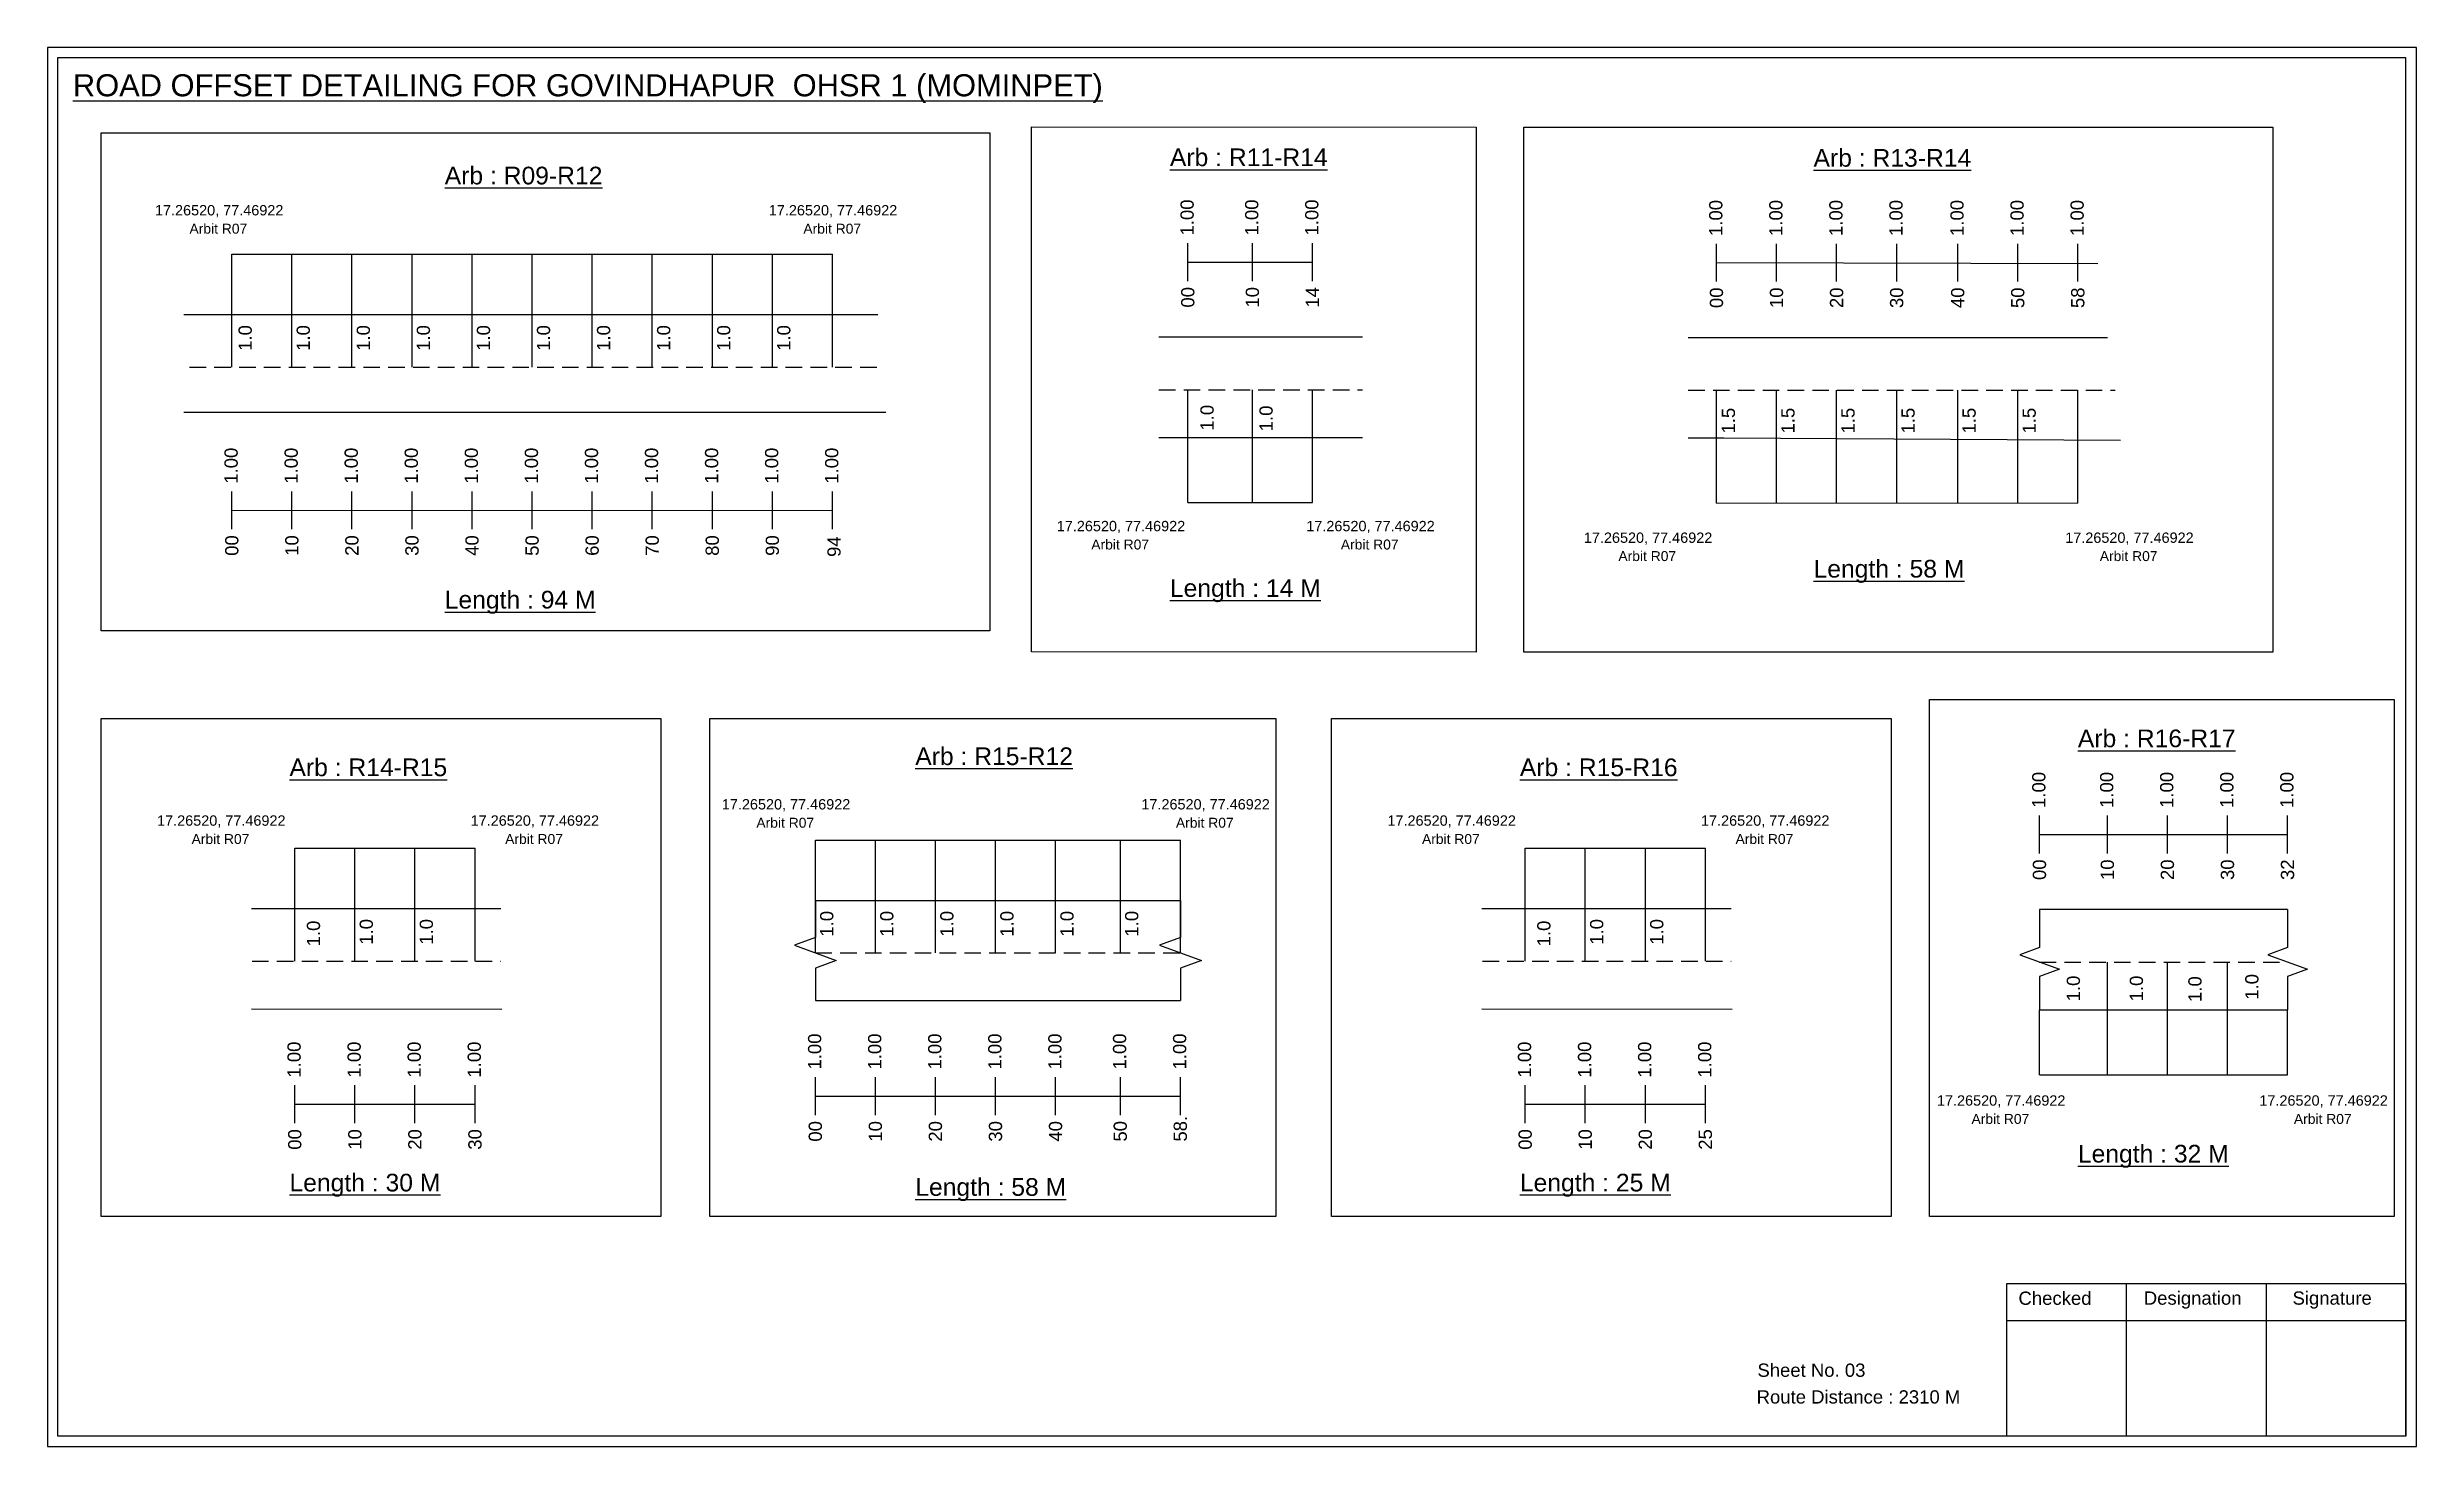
# Model space of a CAD drawing. Header units: inches. Extents: x -117 to 51867, y -12715 to 3423.
# Drawn here: x 30409 to 30946, y 352 to 669 of the extents above; entities that cross this region are included whole.
import ezdxf

# ---------------------------------------------------------------- set-up
doc = ezdxf.new("R2010")
doc.units = ezdxf.units.IN
doc.header["$MEASUREMENT"] = 0
doc.linetypes.add('DASHED2', pattern=[0.375, 0.25, -0.125])
doc.layers.add('PDF_Geometry', color=7, linetype='Continuous')
doc.layers.add('PDF_Text', color=5, linetype='Continuous')
doc.styles.add('PDF Arial', font='arial.ttf')
doc.styles.get("Standard").update_dxf_attribs({"font": 'arial.ttf'})

msp = doc.modelspace()

# ---------------------------------------------------------------- texts
at = {"color": 242, "true_color": 0xcd2027}
for s, height, p in [('%%UROAD OFFSET DETAILING FOR GOVINDHAPUR  OHSR 1 (MOMINPET)', 5, (30415.03, 657.69)), ('%%UArb : R11-R14', 4, (30663.43, 641.89)), ('%%UArb : R13-R14', 4, (30809.17, 641.76)), ('%%UArb : R09-R12', 4, (30499.22, 637.76)), ('%%ULength : 58 M', 4, (30809.17, 548.76)), ('%%ULength : 14 M', 4, (30663.43, 544.39)), ('%%ULength : 94 M', 4, (30499.22, 541.76)), ('%%UArb : R15-R12', 4, (30605.77, 506.32)), ('%%UArb : R16-R17', 4, (30869.02, 510.36)), ('%%UArb : R14-R15', 4, (30464.07, 503.81)), ('%%UArb : R15-R16', 4, (30742.67, 503.81)), ('%%ULength : 32 M', 4, (30869.02, 416.36)), ('%%ULength : 30 M', 4, (30464.07, 409.81)), ('%%ULength : 25 M', 4, (30742.67, 409.81)), ('%%ULength : 58 M', 4, (30605.77, 408.82))]:
    msp.add_text(s, height=height, dxfattribs=at).set_placement(p)
at = {"color": 5}
for s, height, p in [('17.26520, 77.46922', 2.34, (30433.61, 630.74)), ('17.26520, 77.46922', 2.34, (30572.61, 630.74)), ('Arbit R07', 2.246, (30441.43, 626.61)), ('Arbit R07', 2.246, (30580.43, 626.61)), ('17.26520, 77.46922', 2.34, (30637.81, 559.25)), ('17.26520, 77.46922', 2.34, (30694.31, 559.25)), ('17.26520, 77.46922', 2.34, (30757.16, 556.62)), ('17.26520, 77.46922', 2.34, (30866.16, 556.62)), ('Arbit R07', 2.246, (30645.63, 555.12)), ('Arbit R07', 2.246, (30702.13, 555.12)), ('Arbit R07', 2.246, (30764.98, 552.5)), ('Arbit R07', 2.246, (30873.98, 552.5)), ('17.26520, 77.46922', 2.34, (30434.09, 492.59)), ('17.26520, 77.46922', 2.34, (30505.09, 492.59)), ('17.26520, 77.46922', 2.34, (30561.97, 496.27)), ('Arbit R07', 2.246, (30569.79, 492.14)), ('17.26520, 77.46922', 2.34, (30656.97, 496.27)), ('Arbit R07', 2.246, (30664.79, 492.14)), ('17.26520, 77.46922', 2.34, (30712.69, 492.59)), ('17.26520, 77.46922', 2.34, (30783.69, 492.59)), ('Arbit R07', 2.246, (30441.91, 488.46)), ('Arbit R07', 2.246, (30512.91, 488.46)), ('Arbit R07', 2.246, (30720.51, 488.46)), ('Arbit R07', 2.246, (30791.51, 488.46)), ('17.26520, 77.46922', 2.34, (30837.12, 429.23)), ('17.26520, 77.46922', 2.34, (30910.12, 429.23)), ('Arbit R07', 2.246, (30844.94, 425.1)), ('Arbit R07', 2.246, (30917.94, 425.1))]:
    msp.add_text(s, height=height, dxfattribs=at).set_placement(p)
at = {"color": 217, "true_color": 0x93278f}
for s, p in [('1.00', (30668.82, 626.19)), ('1.00', (30683.45, 626.19)), ('1.00', (30697.05, 626.19)), ('1.00', (30788.53, 626.08)), ('1.00', (30802.13, 626.08)), ('1.00', (30815.73, 626.08)), ('1.00', (30829.33, 626.08)), ('1.00', (30843.15, 626.08)), ('1.00', (30856.75, 626.08)), ('1.00', (30870.35, 626.08)), ('00', (30668.97, 609.87)), ('10', (30683.6, 609.87)), ('14', (30697.2, 609.87)), ('00', (30788.68, 609.76)), ('10', (30802.28, 609.76)), ('20', (30815.88, 609.76)), ('30', (30829.48, 609.76)), ('40', (30843.3, 609.76)), ('50', (30856.9, 609.76)), ('58', (30870.5, 609.76)), ('1.00', (30452.35, 570)), ('1.00', (30465.95, 570)), ('1.00', (30479.55, 570)), ('1.00', (30493.15, 570)), ('1.00', (30506.75, 570)), ('1.00', (30520.35, 570)), ('1.00', (30533.95, 570)), ('1.00', (30547.55, 570)), ('1.00', (30561.15, 570)), ('1.00', (30574.75, 570)), ('1.00', (30588.35, 570)), ('00', (30452.5, 553.68)), ('10', (30466.1, 553.68)), ('20', (30479.7, 553.68)), ('30', (30493.3, 553.68)), ('40', (30506.9, 553.68)), ('50', (30520.5, 553.68)), ('60', (30534.1, 553.68)), ('70', (30547.7, 553.68)), ('80', (30561.3, 553.68)), ('90', (30574.9, 553.68)), ('94', (30588.87, 553.43)), ('1.00', (30861.67, 496.62)), ('1.00', (30877.04, 496.62)), ('1.00', (30890.64, 496.62)), ('1.00', (30904.24, 496.62)), ('1.00', (30917.84, 496.62)), ('00', (30861.82, 480.3)), ('10', (30877.19, 480.3)), ('20', (30890.79, 480.3)), ('30', (30904.39, 480.3)), ('32', (30917.99, 480.3)), ('1.00', (30584.48, 437.4)), ('1.00', (30598.08, 437.4)), ('1.00', (30611.68, 437.4)), ('1.00', (30625.28, 437.4)), ('1.00', (30638.88, 437.4)), ('1.00', (30653.53, 437.41)), ('1.00', (30667.13, 437.41)), ('1.00', (30466.61, 435.57)), ('1.00', (30480.21, 435.57)), ('1.00', (30493.81, 435.57)), ('1.00', (30507.41, 435.57)), ('1.00', (30745.22, 435.57)), ('1.00', (30758.82, 435.57)), ('1.00', (30772.42, 435.57)), ('1.00', (30786.02, 435.57)), ('00', (30584.63, 421.08)), ('10', (30598.23, 421.08)), ('20', (30611.83, 421.08)), ('30', (30625.43, 421.08)), ('40', (30639.03, 421.08)), ('50', (30653.68, 421.09)), ('58.', (30667.28, 421.09)), ('00', (30466.76, 419.25)), ('10', (30480.36, 419.25)), ('20', (30493.96, 419.25)), ('30', (30507.56, 419.25)), ('00', (30745.37, 419.25)), ('10', (30758.97, 419.25)), ('20', (30772.57, 419.25)), ('25', (30786.17, 419.25))]:
    msp.add_text(s, height=3, rotation=90, dxfattribs=at).set_placement(p)
for s, p in [('1.0', (30455.53, 600.08)), ('1.0', (30468.69, 600.08)), ('1.0', (30482.29, 600.08)), ('1.0', (30495.89, 600.08)), ('1.0', (30509.49, 600.08)), ('1.0', (30523.09, 600.08)), ('1.0', (30536.69, 600.08)), ('1.0', (30550.29, 600.08)), ('1.0', (30563.89, 600.08)), ('1.0', (30577.49, 600.08)), ('1.0', (30673.34, 582.03)), ('1.0', (30686.7, 581.87)), ('1.5', (30791.38, 581.37)), ('1.5', (30804.87, 581.37)), ('1.5', (30818.47, 581.37)), ('1.5', (30832.07, 581.37)), ('1.5', (30845.89, 581.37)), ('1.5', (30859.49, 581.37)), ('1.0', (30587.22, 467.48)), ('1.0', (30600.82, 467.48)), ('1.0', (30614.42, 467.48)), ('1.0', (30628.02, 467.48)), ('1.0', (30641.62, 467.48)), ('1.0', (30656.27, 467.49)), ('1.0', (30471, 465.28)), ('1.0', (30482.96, 465.65)), ('1.0', (30496.56, 465.65)), ('1.0', (30749.6, 465.28)), ('1.0', (30761.56, 465.65)), ('1.0', (30775.16, 465.65)), ('1.0', (30869.5, 452.83)), ('1.0', (30883.77, 452.83)), ('1.0', (30897.03, 452.7)), ('1.0', (30909.92, 453.2))]:
    msp.add_text(s, height=3, rotation=90).set_placement(p)
for s, p in [('Sheet No. 03', (30796.46, 367.85)), ('Route Distance : 2310 M', (30796.28, 361.8))]:
    msp.add_text(s, height=3).set_placement(p)
at = {"layer": 'PDF_Text', "color": 7, "attachment_point": 7, "style": 'PDF Arial'}
for s, insert, char_height in [('Checked', (30855.57, 384.1), 3.001), ('Designation', (30883.95, 383.27), 3.0006), ('Signature', (30917.63, 383.27), 3.001)]:
    msp.add_mtext(s, dxfattribs=dict(at, insert=insert, char_height=char_height))

# ---------------------------------------------------------------- linework, layer by layer
at = {"color": 217, "true_color": 0x93278f}
for p, q in [((30667.49, 615.89), (30667.49, 624.45)), ((30682.12, 615.89), (30682.12, 624.45)), ((30695.72, 615.89), (30695.72, 624.45)), ((30787.2, 615.78), (30787.2, 624.34)), ((30800.8, 615.78), (30800.8, 624.34)), ((30814.4, 615.78), (30814.4, 624.34)), ((30828, 615.78), (30828, 624.34)), ((30841.82, 615.78), (30841.82, 624.34)), ((30855.42, 615.78), (30855.42, 624.34)), ((30869.02, 615.78), (30869.02, 624.34)), ((30667.49, 620.17), (30695.72, 620.19)), ((30787.2, 620.05), (30873.53, 619.82)), ((30451.02, 559.71), (30451.02, 568.26)), ((30451.02, 563.98), (30587.02, 564)), ((30464.62, 559.71), (30464.62, 568.26)), ((30478.22, 559.71), (30478.22, 568.26)), ((30491.82, 559.71), (30491.82, 568.26)), ((30505.42, 559.71), (30505.42, 568.26)), ((30519.02, 559.71), (30519.02, 568.26)), ((30532.62, 559.71), (30532.62, 568.26)), ((30546.22, 559.71), (30546.22, 568.26)), ((30559.82, 559.71), (30559.82, 568.26)), ((30573.42, 559.71), (30573.42, 568.26)), ((30587.02, 559.71), (30587.02, 568.26)), ((30860.34, 486.33), (30860.34, 494.89)), ((30875.71, 486.33), (30875.71, 494.89)), ((30889.31, 486.33), (30889.31, 494.89)), ((30902.91, 486.33), (30902.91, 494.89)), ((30916.51, 486.33), (30916.51, 494.89)), ((30860.34, 490.6), (30916.51, 490.6)), ((30583.15, 427.11), (30583.15, 435.66)), ((30596.75, 427.11), (30596.75, 435.66)), ((30610.35, 427.11), (30610.35, 435.66)), ((30623.95, 427.11), (30623.95, 435.66)), ((30637.55, 427.11), (30637.55, 435.66)), ((30652.21, 427.11), (30652.21, 435.67)), ((30665.81, 427.11), (30665.81, 435.67)), ((30465.29, 425.27), (30465.29, 433.83)), ((30465.29, 429.54), (30506.09, 429.55)), ((30478.89, 425.27), (30478.89, 433.83)), ((30492.49, 425.27), (30492.49, 433.83)), ((30506.09, 425.27), (30506.09, 433.83)), ((30583.15, 431.38), (30665.81, 431.39)), ((30743.89, 425.27), (30743.89, 433.83)), ((30743.89, 429.54), (30784.69, 429.55)), ((30757.49, 425.27), (30757.49, 433.83)), ((30771.09, 425.27), (30771.09, 433.83)), ((30784.69, 425.27), (30784.69, 433.83))]:
    msp.add_line(p, q, dxfattribs=at)
at = {"color": 5}
for p, q in [((30451.02, 621.94), (30587.02, 621.94)), ((30667.49, 565.75), (30695.72, 565.75)), ((30787.2, 565.64), (30869.02, 565.67)), ((30583.15, 489.34), (30665.81, 489.34)), ((30465.29, 487.51), (30506.09, 487.51)), ((30743.89, 487.51), (30784.69, 487.51)), ((30860.34, 436.19), (30916.51, 436.19))]:
    msp.add_line(p, q, dxfattribs=at)
for p, q in [((30451.02, 596.41), (30451.02, 621.94)), ((30464.62, 596.41), (30464.62, 621.94)), ((30478.22, 596.41), (30478.22, 621.94)), ((30491.82, 596.41), (30491.82, 621.94)), ((30505.42, 596.41), (30505.42, 621.94)), ((30519.02, 596.41), (30519.02, 621.94)), ((30532.62, 596.41), (30532.62, 621.94)), ((30546.22, 596.41), (30546.22, 621.94)), ((30559.82, 596.41), (30559.82, 621.94)), ((30573.42, 596.41), (30573.42, 621.94)), ((30587.02, 596.41), (30587.02, 621.94)), ((30440.14, 608.29), (30597.3, 608.29)), ((30707.02, 603.17), (30660.94, 603.17)), ((30875.75, 603.06), (30780.79, 603.06)), ((30667.49, 565.75), (30667.49, 591.29)), ((30682.12, 565.75), (30682.12, 591.29)), ((30695.72, 565.75), (30695.72, 591.29)), ((30787.2, 565.64), (30787.2, 591.18)), ((30800.8, 565.64), (30800.8, 591.18)), ((30814.4, 565.64), (30814.4, 591.18)), ((30828, 565.64), (30828, 591.18)), ((30841.82, 565.64), (30841.82, 591.18)), ((30855.42, 565.64), (30855.42, 591.18)), ((30869.02, 565.64), (30869.02, 591.18)), ((30599.12, 586.1), (30440.14, 586.1)), ((30660.94, 580.49), (30693.05, 580.49)), ((30693.05, 580.49), (30707.02, 580.49)), ((30583.15, 463.81), (30583.15, 489.34)), ((30596.75, 463.81), (30596.75, 489.34)), ((30610.35, 463.81), (30610.35, 489.34)), ((30623.95, 463.81), (30623.95, 489.34)), ((30637.55, 463.81), (30637.55, 489.34)), ((30652.21, 463.81), (30652.21, 489.35)), ((30665.81, 463.81), (30665.81, 489.35)), ((30465.29, 461.97), (30465.29, 487.51)), ((30478.89, 461.97), (30478.89, 487.51)), ((30492.49, 461.97), (30492.49, 487.51)), ((30506.09, 461.97), (30506.09, 487.51)), ((30743.89, 461.97), (30743.89, 487.51)), ((30757.49, 461.97), (30757.49, 487.51)), ((30771.09, 461.97), (30771.09, 487.51)), ((30784.69, 461.97), (30784.69, 487.51)), ((30455.45, 473.86), (30511.94, 473.86)), ((30583.15, 475.69), (30665.81, 475.69)), ((30734.05, 473.86), (30790.54, 473.86)), ((30916.51, 473.61), (30860.34, 473.61)), ((30875.71, 436.19), (30875.71, 461.72)), ((30889.31, 436.19), (30889.31, 461.72)), ((30902.91, 436.19), (30902.91, 461.72)), ((30455.45, 451.17), (30512.16, 451.04)), ((30583.15, 453), (30665.81, 453)), ((30734.05, 451.17), (30790.76, 451.04)), ((30860.34, 450.92), (30916.51, 450.92)), ((30860.34, 436.19), (30860.34, 450.92)), ((30916.51, 436.19), (30916.51, 450.92))]:
    msp.add_line(p, q)
at = {"linetype": 'DASHED2', "ltscale": 15}
for p, q in [((30441.42, 596.41), (30597.3, 596.41)), ((30660.94, 591.29), (30707.02, 591.29)), ((30780.79, 591.18), (30877.47, 591.18)), ((30455.6, 461.97), (30511.94, 461.97)), ((30583.15, 463.81), (30665.81, 463.81)), ((30734.2, 461.97), (30790.54, 461.97)), ((30860.34, 461.72), (30916.51, 461.72))]:
    msp.add_line(p, q, dxfattribs=at)
for points in [[(30421.43, 649.42), (30622.67, 649.42), (30622.67, 536.74), (30421.43, 536.74)], [(30632.06, 650.79), (30732.79, 650.7), (30732.79, 531.88), (30632.06, 531.96)], [(30743.57, 650.69), (30913.19, 650.69), (30913.19, 531.87), (30743.57, 531.87)], [(30835.45, 521.16), (30940.61, 521.16), (30940.61, 404.15), (30835.45, 404.15)], [(30421.43, 516.83), (30548.18, 516.83), (30548.18, 404.15), (30421.43, 404.15)], [(30559.29, 516.83), (30687.38, 516.83), (30687.38, 404.15), (30559.29, 404.15)], [(30700.03, 516.83), (30826.78, 516.83), (30826.78, 404.15), (30700.03, 404.15)]]:
    msp.add_lwpolyline(points, close=True)
msp.add_lwpolyline([(30780.79, 580.38), (30788.85, 580.38), (30878.7, 579.87)])
at = {"linetype": 'Continuous'}
for points in [[(30583.15, 475.69), (30583.15, 467.26), (30578.41, 465.53), (30587.89, 462.08), (30583.15, 460.35), (30583.15, 453)], [(30665.81, 475.69), (30665.81, 467.26), (30661.06, 465.53), (30670.55, 462.08), (30665.81, 460.35), (30665.81, 453)], [(30860.34, 473.61), (30860.34, 465), (30855.85, 463.36), (30864.84, 460.09), (30860.34, 458.45), (30860.34, 450.92)], [(30916.51, 473.61), (30916.51, 465), (30912.02, 463.36), (30921.01, 460.09), (30916.51, 458.45), (30916.51, 450.92)], [(30916.51, 473.61), (30916.51, 465), (30912.02, 463.36), (30921.01, 460.09), (30916.51, 458.45), (30916.51, 450.92)]]:
    msp.add_lwpolyline(points, dxfattribs=at)
at = {"layer": 'PDF_Geometry'}
for points in [[(30409.25, 668.77), (30409.25, 352.06), (30945.73, 352.06), (30945.73, 668.77)], [(30411.58, 666.44), (30411.58, 354.47), (30943.31, 354.47), (30943.31, 666.44)]]:
    msp.add_lwpolyline(points, close=True, dxfattribs=at)
at = {"layer": 'PDF_Geometry', "color": 242, "true_color": 0xcc1f26}
msp.add_lwpolyline([(30943.31, 354.38), (30852.96, 354.38), (30852.96, 388.99), (30943.31, 388.99)], close=True, dxfattribs=at)
for points in [[(30879.95, 388.99), (30879.95, 354.38)], [(30911.67, 388.99), (30911.67, 354.38)], [(30852.96, 380.62), (30943.31, 380.62)]]:
    msp.add_lwpolyline(points, dxfattribs=at)

msp.set_redraw_order([(e.dxf.handle, doc.entitydb.next_handle()) for e in msp.query("TEXT MTEXT ATTDEF DIMENSION ARC_DIMENSION")])  # texts and dimensions are drawn at this point

doc.saveas('drawing.dxf')
